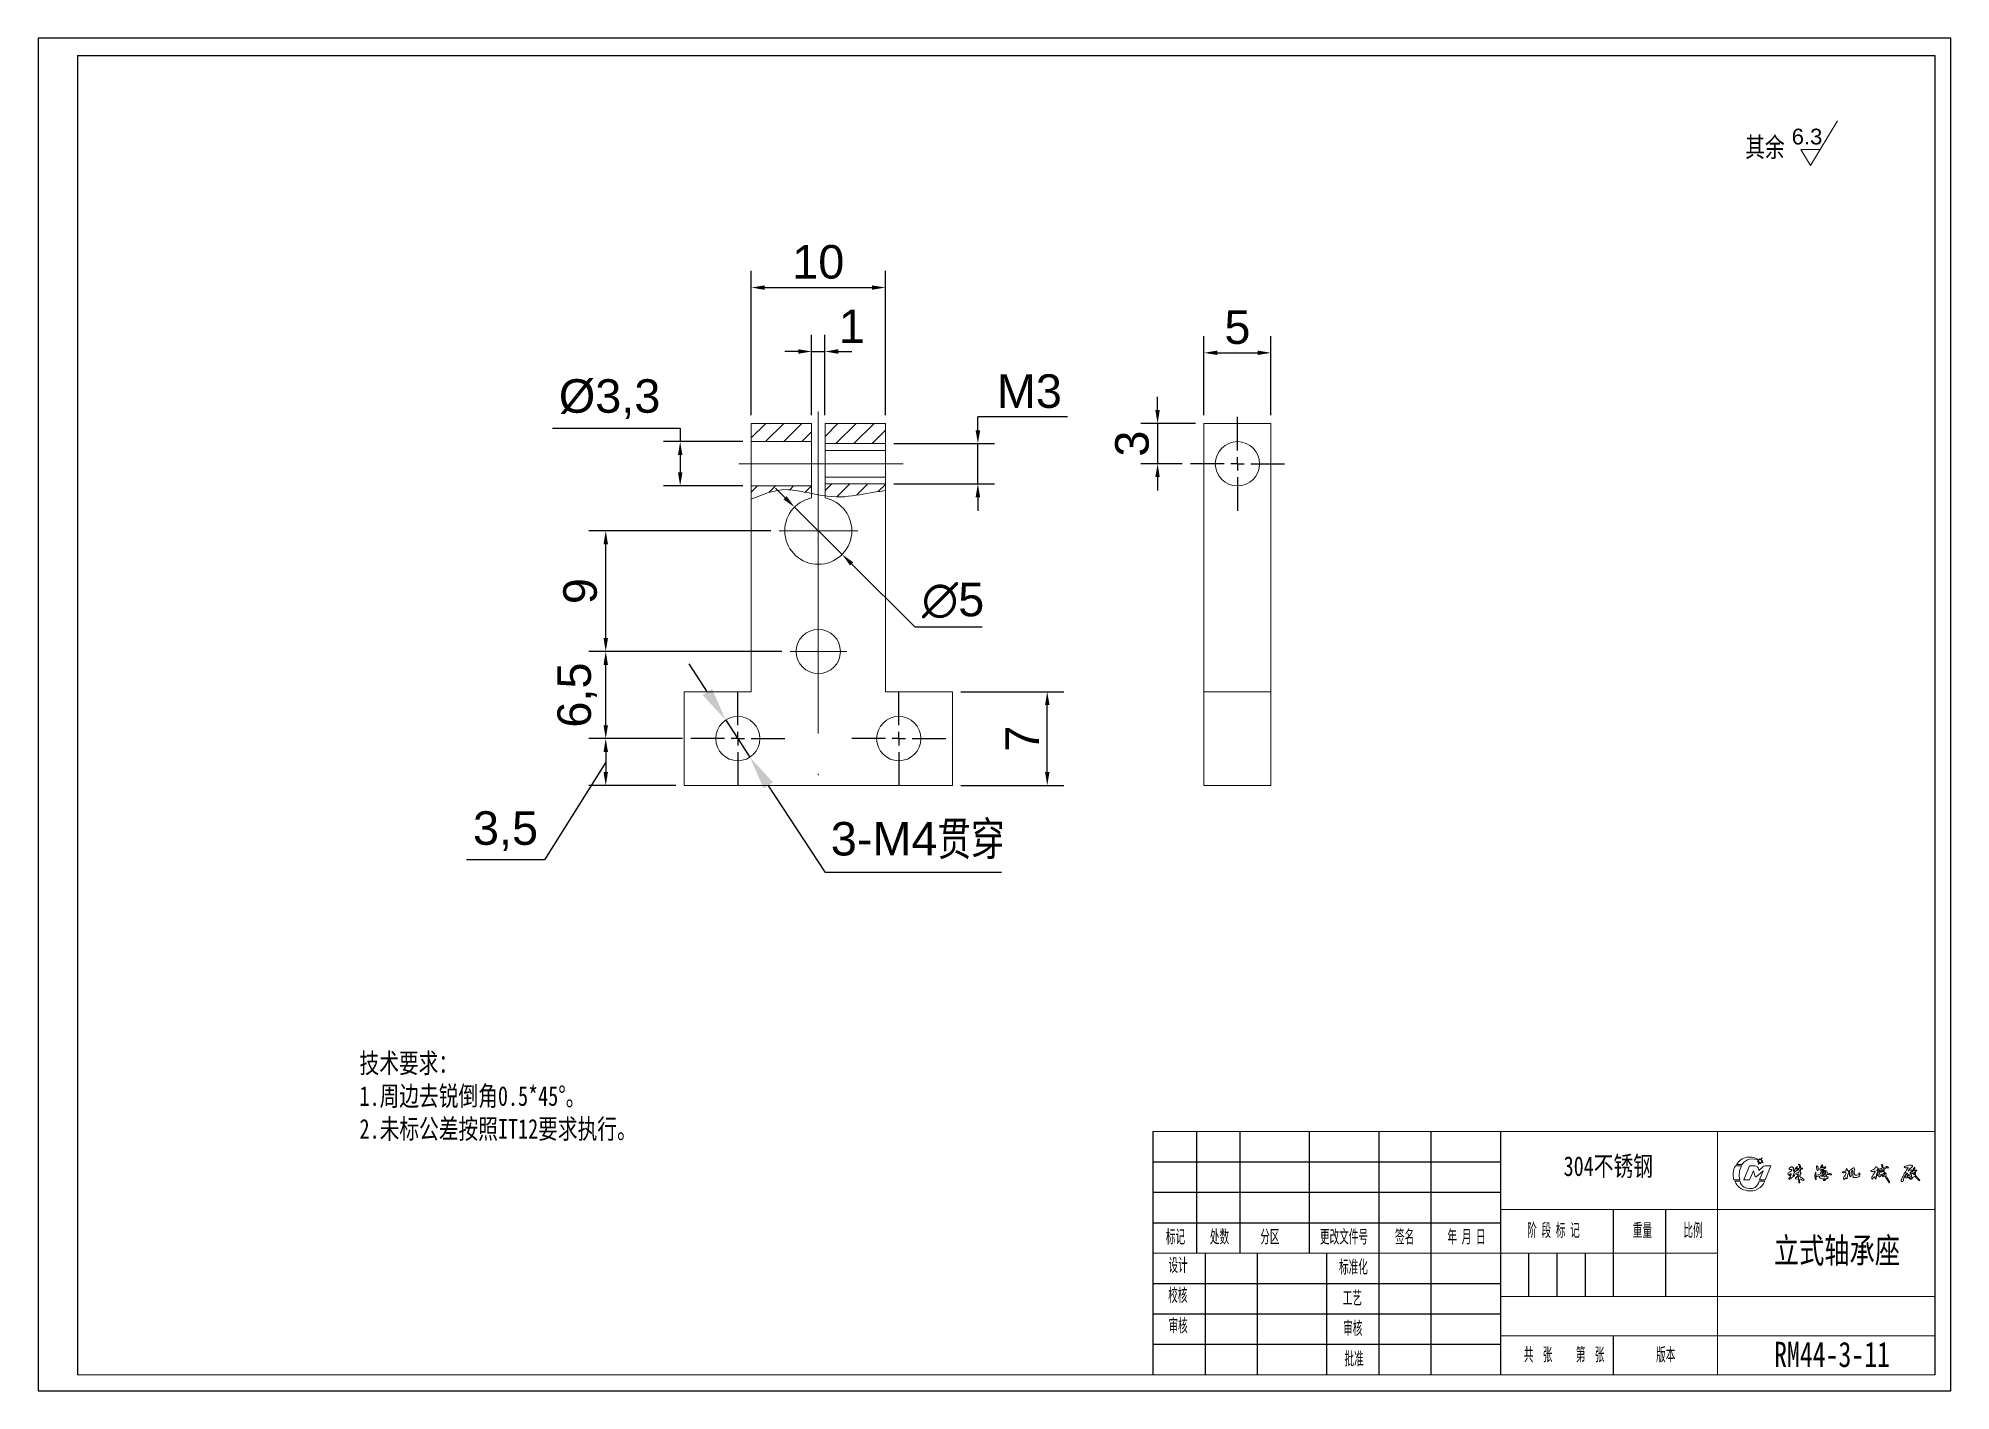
# Model space of a CAD drawing. Header units: millimetres. Extents: x 159963 to 160106, y -90407 to -90306.
import ezdxf

# ---------------------------------------------------------------- set-up
doc = ezdxf.new("R2010")
doc.units = ezdxf.units.MM
doc.linetypes.add('ACAD_ISO04W100', pattern=[30, 24, -3, 0, -3])
for name, color, linetype in [('10', 7, 'Continuous'), ('5', 7, 'Continuous'), ('9', 7, 'Continuous')]:
    doc.layers.add(name, color=color, linetype=linetype)
doc.layers.add('中心线', color=6, linetype='ACAD_ISO04W100', lineweight=0)
doc.layers.add('尺寸线', color=100, linetype='Continuous', lineweight=5)
doc.styles.add('SLDTEXTSTYLE1', font='TXT', dxfattribs={"width": 0.7, "bigfont": 'bigfont'})
doc.styles.get("Standard").update_dxf_attribs({"font": 'arial.ttf'})
doc.dimstyles.new('ISO-25', dxfattribs={"dimtxt": 2.5, "dimasz": 2.5, "dimexe": 1.25, "dimexo": 0.625, "dimtad": 1, "dimtih": 1, "dimtoh": 1, "dimtxsty": 'Standard', "dimcen": 2.5, "dimadec": 0, "dimazin": 0, "dimtfac": 1, "dimtmove": 0, "dimatfit": 3, "dimfxl": 1, "dimarcsym": 0})

msp = doc.modelspace()

# ---------------------------------------------------------------- texts
at = {"attachment_point": 1}
for s, width, gutter_width, insert, char_height in [('{\\fHYSWLongFangSong|b0|i0|c134|p2;其余}', 68.98912, 2.94, (160090.483, -90313.687), 1.47), ('{\\fHYSWLongFangSong|b0|i0|c134|p2;技术要求：\\P1.周边去锐倒角0.5*45%%D。\\P2.未标公差按照IT12要求执行。}', 493.97592, 2.94, (159987.162, -90381.994), 1.47), ('{\\fHYSWLongFangSong|b0|i0|c134|p2;立式轴承座}', 575.65939, 2.94, (160092.619, -90395.758), 1.8816), ('{\\fHYSWLongFangSong|b0|i0|c134|p2;RM44-3-11}', 100.74039, 0.514, (160092.637, -90403.509), 1.8816)]:
    msp.add_mtext_dynamic_manual_height_columns(s, width=width, gutter_width=gutter_width, heights=[0], dxfattribs=dict(at, insert=insert, char_height=char_height))
at = {"color": 7, "linetype": 'Continuous', "lineweight": 15, "insert": (160093.95, -90313.043), "char_height": 1.176, "attachment_point": 1}
msp.add_mtext_dynamic_manual_height_columns('6.3', width=2.1196, gutter_width=7.35, heights=[0], dxfattribs=at)
at = {"insert": (160076.943, -90389.676), "char_height": 1.8816, "width": 575.65939, "attachment_point": 1}
msp.add_mtext('{\\fHYSWLongFangSong|b0|i0|c134|p2;\\H0.78125x;304不锈钢    \\fSimSun|b0|i0|c134|p2;\\H1.28x; }', dxfattribs=at)
at = {"layer": '9', "color": 7, "char_height": 0.97601, "attachment_point": 2, "style": 'SLDTEXTSTYLE1'}
for s, insert in [('{\\fHYSWLongFangSong|b0|i0|c134|p2;标记}', (160048.004, -90395.177)), ('{\\fHYSWLongFangSong|b0|i0|c134|p2;处数}', (160051.285, -90395.177)), ('{\\fHYSWLongFangSong|b0|i0|c134|p2;分区}', (160055.042, -90395.177)), ('{\\fHYSWLongFangSong|b0|i0|c134|p2;更改文件号}', (160060.571, -90395.177)), ('{\\fHYSWLongFangSong|b0|i0|c134|p2;签名}', (160065.09, -90395.177)), ('{\\fHYSWLongFangSong|b0|i0|c134|p2;年 月 日}', (160069.703, -90395.177)), ('{\\fHYSWLongFangSong|b0|i0|c134|p2;阶 段 标 记}', (160076.188, -90394.69)), ('{\\fHYSWLongFangSong|b0|i0|c134|p2;重量}', (160082.826, -90394.69)), ('{\\fHYSWLongFangSong|b0|i0|c134|p2;比例}', (160086.596, -90394.69)), ('{\\fHYSWLongFangSong|b0|i0|c134|p2;设计}', (160048.195, -90397.295)), ('{\\fHYSWLongFangSong|b0|i0|c134|p2;标准化}', (160061.273, -90397.427)), ('{\\fHYSWLongFangSong|b0|i0|c134|p2;校核}', (160048.179, -90399.532)), ('{\\fHYSWLongFangSong|b0|i0|c134|p2;工艺}', (160061.189, -90399.735)), ('{\\fHYSWLongFangSong|b0|i0|c134|p2;审核}', (160048.196, -90401.808)), ('{\\fHYSWLongFangSong|b0|i0|c134|p2;审核}', (160061.222, -90401.996)), ('{\\fHYSWLongFangSong|b0|i0|c134|p2;批准}', (160061.317, -90404.274)), ('{\\fHYSWLongFangSong|b0|i0|c134|p2;共  张}', (160075.04, -90403.959)), ('{\\fHYSWLongFangSong|b0|i0|c134|p2;第  张}', (160078.921, -90403.959)), ('{\\fHYSWLongFangSong|b0|i0|c134|p2;版本}', (160084.559, -90403.959))]:
    msp.add_mtext(s, dxfattribs=dict(at, insert=insert))

# ---------------------------------------------------------------- blocks, each defined once
blk = doc.blocks.new('SW_CENTERMARKSYMBOL_0')
at = {"layer": '10', "color": 0}
for p, q in [((0, 1), (0, 3.5)), ((-1, 0), (-3.5, 0)), ((0, 0), (-0.5, 0)), ((0, 0), (0, 0.5)), ((0, 0), (0, -0.5)), ((0, 0), (0.5, 0)), ((1, 0), (3.5, 0)), ((0, -1), (0, -3.5))]:
    blk.add_line(p, q, dxfattribs=at)
blk = doc.blocks.new('SW_CENTERMARKSYMBOL_2')
at = {"layer": '10', "color": 0}
for p, q in [((0, 1), (0, 3.5)), ((-1, 0), (-3.5, 0)), ((0, 0), (-0.5, 0)), ((0, 0), (0, 0.5)), ((0, 0), (0, -0.5)), ((0, 0), (0.5, 0)), ((1, 0), (3.5, 0)), ((0, -1), (0, -3.5))]:
    blk.add_line(p, q, dxfattribs=at)
blk = doc.blocks.new('SW_CENTERMARKSYMBOL_3')
at = {"layer": '10', "color": 0}
for p, q in [((0, 1), (0, 3.5)), ((-1, 0), (-3.5, 0)), ((0, 0), (-0.5, 0)), ((0, 0), (0, 0.5)), ((0, 0), (0, -0.5)), ((0, 0), (0.5, 0)), ((1, 0), (3.5, 0)), ((0, -1), (0, -3.5))]:
    blk.add_line(p, q, dxfattribs=at)
blk = doc.blocks.new('*D293')
at = {"layer": 'Defpoints', "color": 0, "transparency": 16777216}
for p in [(160021.87, -90329.66), (160020.87, -90335.03), (160021.87, -90335.03)]:
    blk.add_point(p, dxfattribs=at)
at = {"layer": '尺寸线', "color": 0, "lineweight": -2, "transparency": 16777216}
for p, q in [((160020.87, -90334.41), (160020.87, -90328.41)), ((160021.87, -90334.41), (160021.87, -90328.41)), ((160019.87, -90329.66), (160018.87, -90329.66)), ((160020.87, -90329.66), (160021.87, -90329.66)), ((160022.87, -90329.66), (160023.87, -90329.66))]:
    blk.add_line(p, q, dxfattribs=at)
at = {"layer": '尺寸线', "color": 0, "transparency": 16777216}
for points in [[(160019.87, -90329.49), (160019.87, -90329.83), (160020.87, -90329.66)], [(160022.87, -90329.49), (160022.87, -90329.83), (160021.87, -90329.66)]]:
    blk.add_solid(points, dxfattribs=at)
at = {"layer": '尺寸线', "color": 0, "transparency": 16777216, "insert": (160023.87, -90327.78), "char_height": 2.5, "attachment_point": 5}
blk.add_mtext('1', dxfattribs=at)
blk = doc.blocks.new('*D294')
at = {"layer": 'Defpoints', "color": 0, "transparency": 16777216}
for p in [(160026.37, -90324.89), (160016.37, -90335.03), (160026.37, -90335.03)]:
    blk.add_point(p, dxfattribs=at)
at = {"layer": '尺寸线', "color": 0, "lineweight": -2, "transparency": 16777216}
for p, q in [((160016.37, -90334.41), (160016.37, -90323.64)), ((160026.37, -90334.41), (160026.37, -90323.64)), ((160017.37, -90324.89), (160025.37, -90324.89))]:
    blk.add_line(p, q, dxfattribs=at)
at = {"layer": '尺寸线', "color": 0, "transparency": 16777216}
for points in [[(160017.37, -90324.73), (160017.37, -90325.06), (160016.37, -90324.89)], [(160025.37, -90324.73), (160025.37, -90325.06), (160026.37, -90324.89)]]:
    blk.add_solid(points, dxfattribs=at)
at = {"layer": '尺寸线', "color": 0, "transparency": 16777216, "insert": (160021.37, -90322.99), "char_height": 2.5, "attachment_point": 5}
blk.add_mtext('10', dxfattribs=at)
blk = doc.blocks.new('*D297')
at = {"layer": 'Defpoints', "color": 0, "transparency": 16777216}
for p in [(160019.6, -90341.27), (160023.15, -90344.79)]:
    blk.add_point(p, dxfattribs=at)
at = {"layer": '尺寸线', "color": 0, "lineweight": -2, "transparency": 16777216}
for p, q in [((160018.89, -90340.56), (160018.18, -90339.86)), ((160019.6, -90341.27), (160023.15, -90344.79)), ((160028.6, -90350.22), (160023.85, -90345.5)), ((160033.6, -90350.22), (160028.6, -90350.22))]:
    blk.add_line(p, q, dxfattribs=at)
at = {"layer": '尺寸线', "color": 0, "transparency": 16777216}
for points in [[(160019.01, -90340.45), (160018.77, -90340.68), (160019.6, -90341.27)], [(160023.97, -90345.38), (160023.74, -90345.62), (160023.15, -90344.79)]]:
    blk.add_solid(points, dxfattribs=at)
at = {"layer": '尺寸线', "color": 0, "transparency": 16777216, "insert": (160031.42, -90348.24), "char_height": 2.5, "attachment_point": 5}
blk.add_mtext('∅5', dxfattribs=at)
blk = doc.blocks.new('*D298')
at = {"layer": 'Defpoints', "color": 0, "transparency": 16777216}
for p in [(160011.87, -90358.53), (160005.52, -90362.03), (160011.37, -90362.03)]:
    blk.add_point(p, dxfattribs=at)
at = {"layer": '尺寸线', "color": 0, "lineweight": -2, "transparency": 16777216}
for p, q in [((160011.25, -90358.53), (160004.27, -90358.53)), ((160005.52, -90359.53), (160005.52, -90361.03)), ((160005.52, -90360.28), (160000.96, -90367.56)), ((160010.75, -90362.03), (160004.27, -90362.03)), ((160000.96, -90367.56), (159995.14, -90367.56))]:
    blk.add_line(p, q, dxfattribs=at)
at = {"layer": '尺寸线', "color": 0, "transparency": 16777216}
for points in [[(160005.36, -90359.53), (160005.69, -90359.53), (160005.52, -90358.53)], [(160005.36, -90361.03), (160005.69, -90361.03), (160005.52, -90362.03)]]:
    blk.add_solid(points, dxfattribs=at)
at = {"layer": '尺寸线', "color": 0, "transparency": 16777216, "insert": (159998.05, -90365.43), "char_height": 2.5, "attachment_point": 5}
blk.add_mtext('3,5', dxfattribs=at)
blk = doc.blocks.new('*D299')
at = {"layer": 'Defpoints', "color": 0, "transparency": 16777216}
for p in [(160005.52, -90352.03), (160019.28, -90352.03), (160011.37, -90358.53)]:
    blk.add_point(p, dxfattribs=at)
at = {"layer": '尺寸线', "color": 0, "lineweight": -2, "transparency": 16777216}
for p, q in [((160018.66, -90352.03), (160004.27, -90352.03)), ((160005.52, -90357.53), (160005.52, -90353.03)), ((160010.75, -90358.53), (160004.27, -90358.53))]:
    blk.add_line(p, q, dxfattribs=at)
at = {"layer": '尺寸线', "color": 0, "transparency": 16777216}
for points in [[(160005.36, -90353.03), (160005.69, -90353.03), (160005.52, -90352.03)], [(160005.36, -90357.53), (160005.69, -90357.53), (160005.52, -90358.53)]]:
    blk.add_solid(points, dxfattribs=at)
at = {"layer": '尺寸线', "color": 0, "transparency": 16777216, "insert": (160003.4, -90355.28), "char_height": 2.5, "attachment_point": 5, "rotation": 90}
blk.add_mtext('6,5', dxfattribs=at)
blk = doc.blocks.new('*D300')
at = {"layer": 'Defpoints', "color": 0, "transparency": 16777216}
for p in [(160005.52, -90343.03), (160018.46, -90343.03), (160019.28, -90352.03)]:
    blk.add_point(p, dxfattribs=at)
at = {"layer": '尺寸线', "color": 0, "lineweight": -2, "transparency": 16777216}
for p, q in [((160017.83, -90343.03), (160004.27, -90343.03)), ((160005.52, -90351.03), (160005.52, -90344.03)), ((160018.66, -90352.03), (160004.27, -90352.03))]:
    blk.add_line(p, q, dxfattribs=at)
at = {"layer": '尺寸线', "color": 0, "transparency": 16777216}
for points in [[(160005.36, -90344.03), (160005.69, -90344.03), (160005.52, -90343.03)], [(160005.36, -90351.03), (160005.69, -90351.03), (160005.52, -90352.03)]]:
    blk.add_solid(points, dxfattribs=at)
at = {"layer": '尺寸线', "color": 0, "transparency": 16777216, "insert": (160003.62, -90347.53), "char_height": 2.5, "attachment_point": 5, "rotation": 90}
blk.add_mtext('9', dxfattribs=at)
blk = doc.blocks.new('*D302')
at = {"layer": 'Defpoints', "color": 0, "transparency": 16777216}
for p in [(160031.37, -90355.03), (160038.44, -90355.03), (160031.37, -90362.03)]:
    blk.add_point(p, dxfattribs=at)
at = {"layer": '尺寸线', "color": 0, "lineweight": -2, "transparency": 16777216}
for p, q in [((160032, -90355.03), (160039.69, -90355.03)), ((160038.44, -90361.03), (160038.44, -90356.03)), ((160032, -90362.03), (160039.69, -90362.03))]:
    blk.add_line(p, q, dxfattribs=at)
at = {"layer": '尺寸线', "color": 0, "transparency": 16777216}
for points in [[(160038.28, -90356.03), (160038.61, -90356.03), (160038.44, -90355.03)], [(160038.28, -90361.03), (160038.61, -90361.03), (160038.44, -90362.03)]]:
    blk.add_solid(points, dxfattribs=at)
at = {"layer": '尺寸线', "color": 0, "transparency": 16777216, "insert": (160036.57, -90358.53), "char_height": 2.5, "attachment_point": 5, "rotation": 90}
blk.add_mtext('7', dxfattribs=at)
blk = doc.blocks.new('*D303')
at = {"layer": 'Defpoints', "color": 0, "transparency": 16777216}
for p in [(160055.12, -90329.76), (160050.12, -90335.03), (160055.12, -90335.03)]:
    blk.add_point(p, dxfattribs=at)
at = {"layer": '尺寸线', "color": 0, "lineweight": -2, "transparency": 16777216}
for p, q in [((160050.12, -90334.41), (160050.12, -90328.51)), ((160055.12, -90334.41), (160055.12, -90328.51)), ((160051.12, -90329.76), (160054.12, -90329.76))]:
    blk.add_line(p, q, dxfattribs=at)
at = {"layer": '尺寸线', "color": 0, "transparency": 16777216}
for points in [[(160051.12, -90329.59), (160051.12, -90329.92), (160050.12, -90329.76)], [(160054.12, -90329.59), (160054.12, -90329.92), (160055.12, -90329.76)]]:
    blk.add_solid(points, dxfattribs=at)
at = {"layer": '尺寸线', "color": 0, "transparency": 16777216, "insert": (160052.62, -90327.86), "char_height": 2.5, "attachment_point": 5}
blk.add_mtext('5', dxfattribs=at)
blk = doc.blocks.new('*D304')
at = {"layer": 'Defpoints', "color": 0, "transparency": 16777216}
for p in [(160014.47, -90357.15), (160016.27, -90359.91)]:
    blk.add_point(p, dxfattribs=at)
at = {"layer": '尺寸线', "color": 0, "lineweight": -2, "transparency": 16777216}
for p, q in [((160013.1, -90355.06), (160011.73, -90352.96)), ((160014.47, -90357.15), (160016.27, -90359.91)), ((160021.9, -90368.52), (160017.64, -90362)), ((160035.03, -90368.52), (160021.9, -90368.52))]:
    blk.add_line(p, q, dxfattribs=at)
at = {"layer": '尺寸线', "color": 0, "transparency": 16777216}
for points in [[(160013.45, -90354.83), (160012.75, -90355.28), (160014.47, -90357.15)], [(160017.99, -90361.78), (160017.29, -90362.23), (160016.27, -90359.91)]]:
    blk.add_solid(points, dxfattribs=at)
at = {"layer": '尺寸线', "color": 0, "transparency": 16777216, "insert": (160028.78, -90366.13), "char_height": 2.5, "attachment_point": 5}
blk.add_mtext('3-M4{\\fHYSWLongFangSong|b0|i0|c134|p2;贯穿}', dxfattribs=at)
blk = doc.blocks.new('*D305')
at = {"layer": 'Defpoints', "color": 0, "transparency": 16777216}
for p in [(160050.12, -90335.03), (160046.67, -90338.03), (160049.12, -90338.03)]:
    blk.add_point(p, dxfattribs=at)
at = {"layer": '尺寸线', "color": 0, "lineweight": -2, "transparency": 16777216}
for p, q in [((160046.67, -90334.03), (160046.67, -90333.03)), ((160049.5, -90335.03), (160045.42, -90335.03)), ((160046.67, -90335.03), (160046.67, -90338.03)), ((160048.5, -90338.03), (160045.42, -90338.03)), ((160046.67, -90339.03), (160046.67, -90340.03))]:
    blk.add_line(p, q, dxfattribs=at)
at = {"layer": '尺寸线', "color": 0, "transparency": 16777216}
for points in [[(160046.5, -90334.03), (160046.83, -90334.03), (160046.67, -90335.03)], [(160046.5, -90339.03), (160046.83, -90339.03), (160046.67, -90338.03)]]:
    blk.add_solid(points, dxfattribs=at)
at = {"layer": '尺寸线', "color": 0, "transparency": 16777216, "insert": (160044.77, -90336.53), "char_height": 2.5, "attachment_point": 5, "rotation": 90}
blk.add_mtext('3', dxfattribs=at)
blk = doc.blocks.new('*D306')
at = {"layer": 'Defpoints', "color": 0, "transparency": 16777216}
for p in [(160016.37, -90336.38), (160011.07, -90339.68), (160016.37, -90339.68)]:
    blk.add_point(p, dxfattribs=at)
at = {"layer": '尺寸线', "color": 0, "lineweight": -2, "transparency": 16777216}
for p, q in [((160001.55, -90335.38), (160011.07, -90335.38)), ((160015.75, -90336.38), (160009.82, -90336.38)), ((160011.07, -90335.38), (160011.07, -90336.38)), ((160011.07, -90337.38), (160011.07, -90338.68)), ((160015.75, -90339.68), (160009.82, -90339.68))]:
    blk.add_line(p, q, dxfattribs=at)
at = {"layer": '尺寸线', "color": 0, "transparency": 16777216}
for points in [[(160010.91, -90337.38), (160011.24, -90337.38), (160011.07, -90336.38)], [(160010.91, -90338.68), (160011.24, -90338.68), (160011.07, -90339.68)]]:
    blk.add_solid(points, dxfattribs=at)
at = {"layer": '尺寸线', "color": 0, "transparency": 16777216, "insert": (160005.81, -90333.21), "char_height": 2.5, "attachment_point": 5}
blk.add_mtext('%%C3,3', dxfattribs=at)
blk = doc.blocks.new('*D307')
at = {"layer": 'Defpoints', "color": 0, "transparency": 16777216}
for p in [(160026.37, -90336.53), (160033.27, -90336.53), (160026.37, -90339.53)]:
    blk.add_point(p, dxfattribs=at)
at = {"layer": '尺寸线', "color": 0, "lineweight": -2, "transparency": 16777216}
for p, q in [((160033.27, -90335.53), (160033.27, -90334.53)), ((160039.95, -90334.53), (160033.27, -90334.53)), ((160027, -90336.53), (160034.52, -90336.53)), ((160033.27, -90339.53), (160033.27, -90336.53)), ((160027, -90339.53), (160034.52, -90339.53)), ((160033.27, -90340.53), (160033.27, -90341.53))]:
    blk.add_line(p, q, dxfattribs=at)
at = {"layer": '尺寸线', "color": 0, "transparency": 16777216}
for points in [[(160033.1, -90335.53), (160033.44, -90335.53), (160033.27, -90336.53)], [(160033.1, -90340.53), (160033.44, -90340.53), (160033.27, -90339.53)]]:
    blk.add_solid(points, dxfattribs=at)
at = {"layer": '尺寸线', "color": 0, "transparency": 16777216, "insert": (160037.11, -90332.63), "char_height": 2.5, "attachment_point": 5}
blk.add_mtext('M3', dxfattribs=at)

# ---------------------------------------------------------------- dimensions: what is measured, and where the dimension line sits
at = {"layer": '尺寸线'}
for base, p1, p2, picture, middle in [((160026.372, -90324.893), (160016.372, -90335.031), (160026.372, -90335.031), '*D294', (160021.372, -90322.991)), ((160055.124, -90329.758), (160050.124, -90335.031), (160055.124, -90335.031), '*D303', (160052.624, -90327.861))]:
    dim = msp.add_linear_dim(base=base, p1=p1, p2=p2, dimstyle='ISO-25', override={"dimasz": 1, "dimtih": 0, "dimtmove": 1}, dxfattribs=at)
    dim.commit()
    dim.dimension.update_dxf_attribs({"geometry": picture, "text_midpoint": middle})
dim = msp.add_linear_dim(base=(160021.872, -90329.659), p1=(160020.872, -90335.031), p2=(160021.872, -90335.031), dimstyle='ISO-25', override={"dimasz": 1, "dimtih": 0, "dimtmove": 1}, dxfattribs=at)
dim.commit()
dim.dimension.update_dxf_attribs({"geometry": '*D293', "text_midpoint": (160023.872, -90329.659), "dimtype": 160})
for base, p1, p2, text, picture, middle in [((160033.271, -90336.531), (160026.372, -90339.531), (160026.372, -90336.531), 'M<>', '*D307', (160036.058, -90336.128)), ((160011.073, -90339.681), (160016.372, -90336.381), (160016.372, -90339.681), '%%C<>', '*D306', (160008.92, -90335.862))]:
    dim = msp.add_linear_dim(base=base, p1=p1, p2=p2, angle=90, text=text, dimstyle='ISO-25', override={"dimasz": 1, "dimtih": 0, "dimtmove": 1}, dxfattribs=at)
    dim.commit()
    dim.dimension.update_dxf_attribs({"geometry": picture, "text_midpoint": middle, "dimtype": 160})
for base, p1, p2, picture, middle in [((160046.668, -90338.031), (160050.124, -90335.031), (160049.124, -90338.031), '*D305', (160044.766, -90336.531)), ((160005.524, -90343.031), (160019.284, -90352.031), (160018.458, -90343.031), '*D300', (160003.623, -90347.531)), ((160005.524, -90352.031), (160011.372, -90358.531), (160019.284, -90352.031), '*D299', (160003.397, -90355.281)), ((160038.444, -90355.031), (160031.372, -90362.031), (160031.372, -90355.031), '*D302', (160036.569, -90358.531))]:
    dim = msp.add_linear_dim(base=base, p1=p1, p2=p2, angle=90, dimstyle='ISO-25', override={"dimasz": 1, "dimtih": 0, "dimtmove": 1}, dxfattribs=at)
    dim.commit()
    dim.dimension.update_dxf_attribs({"geometry": picture, "text_midpoint": middle})
dim = msp.add_diameter_dim_2p(p1=(160019.599, -90341.268), p2=(160023.145, -90344.793), dimstyle='ISO-25', override={"dimasz": 1, "dimtih": 0, "dimtmove": 1}, dxfattribs=at)
dim.commit()
dim.dimension.update_dxf_attribs({"geometry": '*D297', "text_midpoint": (160028.602, -90350.216), "dimtype": 163})
dim = msp.add_diameter_dim_2p(p1=(160014.469, -90357.149), p2=(160016.275, -90359.912), text='3-M4{\\fHYSWLongFangSong|b0|i0|c134|p2;贯穿}', dimstyle='ISO-25', override={"dimtih": 0, "dimtmove": 1}, dxfattribs=at)
dim.commit()
dim.dimension.update_dxf_attribs({"geometry": '*D304', "text_midpoint": (160021.902, -90368.523), "dimtype": 163})
dim = msp.add_linear_dim(base=(160005.524, -90362.031), p1=(160011.872, -90358.531), p2=(160011.372, -90362.031), angle=90, dimstyle='ISO-25', override={"dimasz": 1, "dimtih": 0, "dimtmove": 1}, dxfattribs=at)
dim.commit()
dim.dimension.update_dxf_attribs({"geometry": '*D298', "text_midpoint": (160000.332, -90367.555), "dimtype": 160})

# ---------------------------------------------------------------- hatches: boundary and pattern name
at = {"layer": '尺寸线'}
h = msp.add_hatch(dxfattribs=at)
h.set_pattern_fill('ANSI31', color=4, scale=0.3)
h.paths.add_polyline_path([(160026.372, -90335.031), (160021.872, -90335.031), (160021.872, -90336.531), (160026.372, -90336.531)])
h.paths.add_polyline_path([(160020.872, -90335.031), (160016.372, -90335.031), (160016.372, -90336.381), (160020.872, -90336.381)])
edge = h.paths.add_edge_path()
edge.add_line((160020.872, -90339.681), (160016.372, -90339.681))
edge.add_line((160016.372, -90339.681), (160016.372, -90340.679))
edge.add_spline(control_points=[(160016.372, -90340.679), (160017.232, -90340.32), (160018.52, -90339.782), (160020.052, -90340.087), (160020.684, -90340.218), (160020.872, -90340.255)], knot_values=[0, 0, 0, 0, 2.7031138, 4.0453043, 4.6129549, 4.6129549, 4.6129549, 4.6129549], degree=3, periodic=0)
edge.add_line((160020.872, -90340.255), (160020.872, -90339.681))
edge = h.paths.add_edge_path()
edge.add_line((160026.372, -90339.531), (160021.872, -90339.531))
edge.add_line((160021.872, -90339.531), (160021.872, -90340.427))
edge.add_spline(control_points=[(160021.872, -90340.427), (160022.274, -90340.481), (160023.406, -90340.568), (160024.905, -90340.233), (160026.004, -90340.083), (160026.372, -90340.037)], knot_values=[5.6211014, 5.6211014, 5.6211014, 5.6211014, 6.836596, 9.050649, 10.1638026, 10.1638026, 10.1638026, 10.1638026], degree=3, periodic=0)
edge.add_line((160026.372, -90340.037), (160026.372, -90339.531))

# ---------------------------------------------------------------- linework, layer by layer
at = {"color": 7, "linetype": 'Continuous', "lineweight": 15}
for p, q in [((160095.355, -90315.795), (160097.355, -90312.461)), ((160094.64, -90314.604), (160095.355, -90315.795)), ((160094.64, -90314.604), (160096.07, -90314.604)), ((160016.372, -90355.031), (160016.372, -90335.031)), ((160016.372, -90335.031), (160020.872, -90335.031)), ((160020.872, -90335.031), (160020.872, -90340.581)), ((160021.872, -90340.581), (160021.872, -90335.031)), ((160021.872, -90335.031), (160026.372, -90335.031)), ((160026.372, -90335.031), (160026.372, -90355.031)), ((160050.124, -90335.031), (160055.124, -90335.031)), ((160050.124, -90355.031), (160050.124, -90335.031)), ((160055.124, -90355.031), (160055.124, -90335.031)), ((160020.872, -90336.381), (160016.372, -90336.381)), ((160026.372, -90336.531), (160021.872, -90336.531)), ((160026.372, -90337.031), (160021.872, -90337.031)), ((160026.372, -90339.031), (160021.872, -90339.031)), ((160026.372, -90339.531), (160021.872, -90339.531)), ((160020.872, -90339.681), (160016.372, -90339.681)), ((160011.372, -90362.031), (160011.372, -90355.031)), ((160011.372, -90355.031), (160016.372, -90355.031)), ((160026.372, -90355.031), (160031.372, -90355.031)), ((160031.372, -90355.031), (160031.372, -90362.031)), ((160050.124, -90362.031), (160050.124, -90355.031)), ((160050.124, -90355.031), (160055.124, -90355.031)), ((160055.124, -90362.031), (160055.124, -90355.031)), ((160031.372, -90362.031), (160011.372, -90362.031)), ((160055.124, -90362.031), (160050.124, -90362.031))]:
    msp.add_line(p, q, dxfattribs=at)
for centre in [(160052.624, -90338.031), (160021.372, -90352.031), (160015.372, -90358.531), (160027.372, -90358.531)]:
    msp.add_circle(centre, 1.65, dxfattribs=at)
msp.add_arc((160021.372, -90343.031), 2.5, 101.53696, 78.46304, dxfattribs=at)
at = {"layer": '10', "color": 7, "lineweight": 15}
for p, q in [((160088.417, -90387.829), (160088.417, -90396.896)), ((160072.226, -90393.657), (160104.608, -90393.657)), ((160046.321, -90396.896), (160088.417, -90396.896)), ((160088.417, -90396.896), (160088.417, -90405.962)), ((160072.226, -90400.134), (160104.608, -90400.134)), ((160072.226, -90403.054), (160104.608, -90403.054))]:
    msp.add_line(p, q, dxfattribs=at)
at = {"layer": '5', "color": 7, "lineweight": 15}
for p, q in [((160046.321, -90387.829), (160104.608, -90387.829)), ((160046.321, -90387.829), (160104.608, -90387.829)), ((160089.76, -90390.394), (160090.202, -90390.394)), ((160090.255, -90390.291), (160089.827, -90390.291)), ((160090.379, -90391.429), (160090.803, -90390.399)), ((160090.803, -90390.399), (160091.236, -90390.399)), ((160091.093, -90390.749), (160090.805, -90391.429)), ((160091.216, -90391.214), (160091.093, -90390.749)), ((160091.819, -90390.763), (160091.306, -90391.214)), ((160091.405, -90390.09), (160091.502, -90390.026)), ((160091.526, -90390.098), (160091.408, -90390.098)), ((160091.44, -90390.537), (160091.497, -90390.739)), ((160091.46, -90390.264), (160091.526, -90390.098)), ((160091.586, -90390.129), (160091.467, -90390.268)), ((160091.497, -90390.739), (160091.786, -90390.468)), ((160091.535, -90389.958), (160091.547, -90389.867)), ((160091.55, -90391.432), (160091.819, -90390.763)), ((160091.567, -90389.863), (160091.618, -90389.95)), ((160091.64, -90390.223), (160091.586, -90390.129)), ((160091.618, -90389.95), (160091.748, -90389.788)), ((160091.661, -90390.121), (160091.66, -90390.217)), ((160091.8, -90390.17), (160091.661, -90390.121)), ((160091.756, -90389.793), (160091.676, -90389.978)), ((160091.676, -90389.978), (160091.779, -90389.981)), ((160091.781, -90389.988), (160091.704, -90390.046)), ((160091.704, -90390.046), (160091.811, -90390.153)), ((160091.976, -90390.399), (160092.405, -90390.399)), ((160092.405, -90390.399), (160091.977, -90391.432)), ((160093.893, -90390.814), (160093.919, -90390.798)), ((160093.933, -90390.672), (160093.907, -90390.658)), ((160094.086, -90390.793), (160094.115, -90390.797)), ((160094.305, -90390.614), (160094.317, -90390.638)), ((160094.512, -90390.671), (160094.485, -90390.66)), ((160094.639, -90390.636), (160094.612, -90390.648)), ((160095.733, -90390.873), (160095.755, -90390.86)), ((160095.799, -90390.404), (160095.825, -90390.39)), ((160095.825, -90390.39), (160095.852, -90390.403)), ((160096.182, -90390.474), (160096.178, -90390.505)), ((160096.231, -90390.433), (160096.182, -90390.474)), ((160096.198, -90390.946), (160096.208, -90390.959)), ((160096.206, -90390.318), (160096.236, -90390.323)), ((160096.263, -90390.744), (160096.216, -90390.926)), ((160096.249, -90390.653), (160096.241, -90390.629)), ((160096.264, -90390.864), (160096.281, -90390.784)), ((160096.317, -90390.849), (160096.281, -90390.874)), ((160096.297, -90390.886), (160096.315, -90390.872)), ((160096.327, -90390.87), (160096.339, -90390.881)), ((160096.445, -90390.952), (160096.435, -90391.017)), ((160096.455, -90391.056), (160096.473, -90390.91)), ((160097.735, -90390.893), (160097.719, -90390.876)), ((160097.887, -90390.893), (160097.848, -90390.912)), ((160097.983, -90390.889), (160097.957, -90390.873)), ((160097.988, -90390.926), (160097.983, -90390.889)), ((160098.015, -90390.625), (160098.023, -90390.593)), ((160098.023, -90390.593), (160098.055, -90390.593)), ((160098.167, -90390.768), (160098.194, -90390.796)), ((160098.261, -90390.725), (160098.254, -90390.758)), ((160098.403, -90390.803), (160098.42, -90390.774)), ((160098.468, -90390.726), (160098.49, -90390.741)), ((160100.164, -90390.572), (160100.167, -90390.503)), ((160100.312, -90390.782), (160100.338, -90390.793)), ((160100.358, -90390.894), (160100.335, -90390.901)), ((160100.391, -90390.597), (160100.391, -90390.625)), ((160100.488, -90390.764), (160100.407, -90390.849)), ((160100.48, -90390.869), (160100.525, -90390.82)), ((160100.651, -90390.686), (160100.571, -90390.71)), ((160100.643, -90390.75), (160100.685, -90390.743)), ((160100.648, -90390.858), (160100.648, -90390.832)), ((160100.651, -90390.307), (160100.66, -90390.28)), ((160100.665, -90390.337), (160100.651, -90390.307)), ((160100.807, -90390.66), (160100.651, -90390.686)), ((160100.679, -90390.436), (160100.665, -90390.337)), ((160100.692, -90390.745), (160100.719, -90390.77)), ((160100.755, -90390.84), (160100.788, -90390.831)), ((160100.767, -90390.534), (160100.79, -90390.555)), ((160100.885, -90390.93), (160100.889, -90390.964)), ((160100.939, -90390.9), (160100.969, -90390.908)), ((160100.974, -90390.431), (160100.96, -90390.462)), ((160100.96, -90390.462), (160100.985, -90390.49)), ((160101.162, -90390.512), (160101.15, -90390.479)), ((160102.59, -90390.968), (160102.581, -90390.944)), ((160102.645, -90390.759), (160102.676, -90390.764)), ((160102.792, -90390.871), (160102.778, -90390.906)), ((160103.013, -90390.869), (160102.981, -90390.868)), ((160103.057, -90390.701), (160103.045, -90390.735)), ((160103.045, -90390.735), (160103.057, -90390.758)), ((160103.118, -90390.497), (160103.138, -90390.523)), ((160103.246, -90390.71), (160103.27, -90390.735)), ((160090.082, -90391.429), (160089.644, -90391.431)), ((160089.705, -90391.544), (160090.099, -90391.544)), ((160090.805, -90391.429), (160090.379, -90391.429)), ((160091.306, -90391.214), (160091.216, -90391.214)), ((160091.518, -90391.544), (160091.951, -90391.544)), ((160091.977, -90391.432), (160091.55, -90391.432)), ((160093.719, -90391.369), (160093.728, -90391.342)), ((160093.818, -90390.999), (160093.805, -90391.015)), ((160093.861, -90391.07), (160093.842, -90391.131)), ((160093.857, -90391.171), (160093.907, -90391.024)), ((160094.093, -90391.084), (160094.112, -90391.06)), ((160094.112, -90391.06), (160094.143, -90391.063)), ((160094.251, -90391.369), (160094.231, -90391.347)), ((160094.264, -90390.998), (160094.261, -90390.969)), ((160094.291, -90391.008), (160094.264, -90390.998)), ((160094.45, -90391.025), (160094.433, -90391.007)), ((160094.439, -90391.224), (160094.447, -90391.355)), ((160094.458, -90391.191), (160094.457, -90391.169)), ((160094.468, -90391.417), (160094.458, -90391.191)), ((160094.49, -90391.653), (160094.474, -90391.629)), ((160094.548, -90391.618), (160094.547, -90391.646)), ((160094.872, -90391.442), (160094.86, -90391.465)), ((160095.76, -90391.415), (160095.735, -90391.412)), ((160095.759, -90391.211), (160095.756, -90391.24)), ((160095.784, -90391.194), (160095.759, -90391.211)), ((160095.778, -90391.393), (160095.76, -90391.415)), ((160096.01, -90391.175), (160095.991, -90391.155)), ((160096.01, -90391.206), (160096.01, -90391.175)), ((160096.234, -90391.172), (160096.25, -90391.148)), ((160096.26, -90391.085), (160096.281, -90391.071)), ((160096.33, -90391.454), (160096.331, -90391.426)), ((160096.545, -90391.338), (160096.52, -90391.346)), ((160096.647, -90391.295), (160096.636, -90391.324)), ((160096.653, -90391.215), (160096.666, -90391.237)), ((160096.92, -90391.022), (160096.916, -90391.053)), ((160097.887, -90391.389), (160097.862, -90391.396)), ((160098.004, -90391.284), (160097.976, -90391.283)), ((160098.011, -90391.322), (160098.004, -90391.284)), ((160098.076, -90391.339), (160098.046, -90391.355)), ((160098.308, -90391.182), (160098.34, -90391.185)), ((160099.998, -90391.348), (160099.974, -90391.372)), ((160100.166, -90391.217), (160100.161, -90391.185)), ((160100.226, -90391.358), (160100.208, -90391.381)), ((160100.462, -90391.135), (160100.435, -90391.12)), ((160100.495, -90391.212), (160100.464, -90391.206)), ((160100.651, -90391.037), (160100.645, -90391.007)), ((160100.688, -90391.123), (160100.663, -90391.139)), ((160100.739, -90391.068), (160100.688, -90391.123)), ((160100.724, -90391.136), (160100.775, -90391.126)), ((160100.758, -90390.976), (160100.753, -90390.983)), ((160100.889, -90390.964), (160100.917, -90390.988)), ((160100.976, -90391.064), (160100.959, -90391.09)), ((160101.246, -90391.644), (160101.216, -90391.652)), ((160102.585, -90391.187), (160102.59, -90391.155)), ((160102.626, -90391.237), (160102.585, -90391.187)), ((160102.753, -90391.237), (160102.728, -90391.259)), ((159966.141, -90405.962), (160104.61, -90405.962))]:
    msp.add_line(p, q, dxfattribs=at)
for centre, radius, start, end in [((160090.789, -90391.035), 1.212, 148.10678, 199.0712), ((160090.836, -90390.919), 1.188, 53.99854, 148.11308), ((160091.512, -90391.072), 1.474, 152.64769, 194.03749), ((160091.008, -90390.767), 0.891, 56.30183, 147.72417), ((160091.251, -90390.597), 0.199, 17.84837, 94.25997), ((160091.408, -90390.094), 0.00422, 123.59808, 270), ((160091.463, -90390.265), 0.00422, 158.25924, 319.48501), ((160091.558, -90389.869), 0.0105, 30.5695, 172.24527), ((160091.649, -90390.217), 0.0105, 210.0475, 359.33925), ((160091.752, -90389.791), 0.00422, 336.84757, 141.15035), ((160091.779, -90389.985), 0.00422, 306.89987, 88.42974), ((160092, -90390.765), 0.366, 93.88116, 125.93911), ((160091.804, -90390.16), 0.0105, 250.62338, 44.9943), ((160093.752, -90390.976), 0.0918, 111.73471, 250.43201), ((160093.506, -90390.41), 0.525, 293.74076, 304.37866), ((160093.822, -90390.641), 0.089, 115.88205, 173.9154), ((160093.81, -90390.521), 0.135, 235.55963, 273.09561), ((160093.824, -90390.563), 0.0407, 90.16643, 177.15274), ((160093.906, -90391.006), 0.192, 94.00789, 122.49705), ((160093.867, -90390.475), 0.187, 254.45682, 282.35154), ((160093.907, -90390.577), 0.0994, 95.00357, 146.77594), ((160093.951, -90390.522), 0.0683, 40.56591, 139.98771), ((160093.756, -90390.74), 0.173, 340.21454, 1.49825), ((160093.79, -90390.694), 0.145, 343.75878, 9.03261), ((160093.815, -90390.854), 0.421, 55.36323, 63.54781), ((160094.357, -90390.377), 0.329, 203.40216, 213.911), ((160094.32, -90390.688), 0.256, 170.36434, 204.19773), ((160093.963, -90390.582), 0.122, 328.87571, 9.96208), ((160094.16, -90390.963), 0.0542, 96.06335, 192.77441), ((160093.964, -90390.714), 0.172, 331.4243, 351.08691), ((160094.212, -90390.771), 0.083, 117.42123, 158.79048), ((160094.228, -90390.909), 0.0984, 90.76751, 143.3679), ((160094.092, -90390.884), 0.0666, 338.26911, 30.74864), ((160094.252, -90390.711), 0.0794, 126.9119, 170.0414), ((160093.823, -90390.466), 0.422, 334.47962, 342.72974), ((160094.519, -90390.746), 0.331, 131.13318, 152.18921), ((160094.128, -90390.591), 0.24, 294.24208, 316.26159), ((160094.368, -90391.091), 0.162, 99.81165, 131.03223), ((160094.352, -90390.505), 0.0518, 71.26752, 170.74483), ((160094.612, -90391.064), 0.436, 127.31067, 135.32762), ((160094.479, -90390.661), 0.181, 145.51709, 164.82413), ((160094.414, -90390.825), 0.211, 93.20974, 117.52757), ((160094.06, -90390.342), 0.347, 321.3255, 331.19696), ((160094.381, -90390.971), 0.0568, 72.56929, 135.4047), ((160094.293, -90390.571), 0.156, 290.38055, 312.91964), ((160094.332, -90390.479), 0.0438, 316.66988, 32.3132), ((160094.402, -90390.82), 0.097, 267.43343, 338.97668), ((160094.41, -90390.565), 0.121, 264.95169, 308.03305), ((160094.471, -90390.707), 0.115, 81.92744, 126.67163), ((160094.467, -90390.308), 0.0394, 66.69586, 147.69693), ((160094.426, -90390.347), 0.0612, 25.63936, 82.80869), ((160094.189, -90390.498), 0.342, 356.13915, 31.29985), ((160094.478, -90390.387), 0.115, 12.6009, 87.89792), ((160094.467, -90390.533), 0.0636, 288.53917, 10.41098), ((160096.366, -90391.107), 1.89, 169.54971, 172.32807), ((160094.23, -90390.704), 0.284, 347.61238, 6.50537), ((160094.715, -90390.846), 0.133, 159.46151, 185.23184), ((160094.797, -90390.674), 0.282, 220.65354, 233.05021), ((160095.068, -90390.822), 0.478, 166.56195, 177.22767), ((160094.396, -90390.46), 0.218, 346.7386, 26.84101), ((160094.769, -90390.702), 0.167, 161.24927, 183.02782), ((160094.68, -90390.523), 0.0733, 169.41921, 216.93768), ((160094.667, -90390.38), 0.193, 256.37479, 283.87397), ((160093.959, -90391.14), 0.71, 15.08818, 19.81229), ((160094.655, -90390.463), 0.174, 264.49128, 284.4301), ((160093.976, -90389.582), 1.274, 304.54577, 308.42677), ((160094.726, -90390.634), 0.0687, 52.06811, 100.59966), ((160095.334, -90390.821), 0.403, 339.33731, 352.68595), ((160095.56, -90390.914), 0.202, 332.22312, 15.46446), ((160095.934, -90390.456), 0.144, 159.05098, 196.84599), ((160096.233, -90390.484), 0.438, 181.72603, 206.7303), ((160096.673, -90390.388), 0.881, 199.4082, 203.32193), ((160095.908, -90390.404), 0.0562, 179.85433, 247.00262), ((160095.788, -90390.599), 0.158, 298.71089, 345.13535), ((160095.652, -90390.596), 0.273, 4.16649, 30.95386), ((160096.328, -90390.503), 0.41, 190.29648, 199.45662), ((160096.376, -90390.696), 0.334, 144.34957, 170.68907), ((160095.546, -90390.82), 0.532, 13.13159, 19.52313), ((160096.099, -90390.665), 0.0496, 224.4428, 331.22424), ((160095.977, -90390.893), 0.137, 322.56195, 347.73017), ((160094.22, -90389.447), 2.16, 330.76649, 333.99261), ((160096.363, -90391.027), 0.272, 144.60088, 157.4718), ((160095.971, -90390.772), 0.195, 330.18511, 347.99972), ((160096.199, -90390.706), 0.0593, 102.74047, 162.33987), ((160094.595, -90389.433), 1.838, 328.44852, 331.21479), ((160096.82, -90391.15), 0.739, 143.38742, 152.8231), ((160096.224, -90390.428), 0.0895, 239.46341, 298.59173), ((160096.23, -90390.687), 0.0584, 78.85274, 139.1547), ((160096.337, -90391.055), 0.177, 133.38991, 142.03165), ((160095.87, -90390.538), 0.396, 334.36531, 343.16404), ((160096.174, -90390.363), 0.0905, 309.16772, 348.94294), ((160095.645, -90390.627), 0.665, 21.79876, 27.21515), ((160096.266, -90390.935), 0.0274, 257.35369, 8.59842), ((160096.456, -90390.844), 0.218, 135.77568, 152.49696), ((160096.275, -90390.865), 0.0112, 174.36274, 305.45423), ((160096.27, -90390.416), 0.0908, 267.65225, 307.84646), ((160096.321, -90390.81), 0.0485, 132.13492, 147.01586), ((160096.335, -90390.82), 0.0653, 87.96358, 135.13708), ((160096.304, -90390.895), 0.0112, 128.13944, 185.70466), ((160096.534, -90390.905), 0.242, 177.83307, 186.1836), ((160097.025, -90391.081), 0.822, 145.28134, 151.83317), ((160096.321, -90390.88), 0.0112, 62.84712, 128.13944), ((160096.276, -90390.779), 0.0807, 300.7695, 314.15184), ((160096.411, -90390.802), 0.326, 94.04097, 105.21873), ((160096.497, -90391.128), 0.334, 110.46738, 119.5821), ((160096.154, -90390.367), 0.429, 295.31345, 303.35768), ((160096.595, -90390.684), 0.323, 217.59684, 226.2384), ((160096.322, -90390.542), 0.0757, 291.27437, 335.76256), ((160096.413, -90390.896), 0.0464, 206.74106, 293.2294), ((160096.42, -90390.855), 0.0566, 358.35224, 134.77651), ((160096.548, -90391.059), 0.604, 99.23738, 105.30645), ((160096.439, -90390.81), 0.0979, 48.73299, 120.01574), ((160096.412, -90390.434), 0.141, 261.14893, 286.60528), ((160096.434, -90390.95), 0.0112, 351.74296, 101.99256), ((160096.446, -90390.524), 0.0605, 29.98959, 85.48529), ((160096.316, -90390.434), 0.192, 315.36404, 341.91805), ((160096.318, -90390.873), 0.159, 346.49377, 5.8595), ((160096.441, -90390.867), 0.145, 28.24187, 64.4197), ((160096.537, -90390.836), 0.0488, 338.24435, 50.47087), ((160096.654, -90390.88), 0.0757, 160.09577, 229.41631), ((160096.675, -90390.491), 0.452, 261.08588, 268.85479), ((160096.461, -90392.648), 1.717, 78.08665, 83.14928), ((160097.763, -90390.883), 0.0443, 88.61056, 171.00204), ((160097.903, -90390.264), 0.651, 255.08217, 265.17792), ((160097.492, -90389.639), 1.23, 282.75949, 289.69337), ((160097.666, -90389.999), 0.921, 283.87896, 288.39849), ((160097.504, -90390.859), 0.488, 323.66249, 352.08888), ((160097.894, -90390.669), 0.129, 275.53426, 19.80089), ((160097.904, -90390.735), 0.208, 8.57633, 43.3212), ((160098.194, -90390.685), 0.0873, 192.53939, 251.94565), ((160098.298, -90390.909), 0.133, 157.77031, 200.13057), ((160098.089, -90390.798), 0.105, 324.71284, 1.10896), ((160096.74, -90390.85), 1.522, 353.37041, 358.4457), ((160097.883, -90390.846), 0.382, 353.22326, 13.37655), ((160098.381, -90390.885), 0.199, 97.62492, 126.71996), ((160098.317, -90390.592), 0.102, 291.38328, 329.59079), ((160098.63, -90390.988), 0.254, 168.09333, 190.89099), ((160096.569, -90390.558), 1.85, 348.24412, 352.41924), ((160098.176, -90390.279), 0.431, 302.1333, 311.08782), ((160098.203, -90390.512), 0.341, 309.7516, 321.08318), ((160099.057, -90391.468), 1.051, 121.01497, 124.68213), ((160097.823, -90390.874), 0.68, 359.98446, 11.3371), ((160099.694, -90390.908), 1.191, 178.38568, 183.24953), ((160098.575, -90390.609), 0.0727, 345.38413, 144.80873), ((160099.709, -90390.844), 1.096, 171.97534, 186.07816), ((160098.337, -90390.56), 0.315, 335.38476, 347.64566), ((160099.028, -90391.009), 0.0799, 97.374, 142.60412), ((160098.975, -90390.977), 0.064, 348.07803, 47.47698), ((160099.888, -90390.745), 0.0506, 164.68104, 236.53228), ((160099.573, -90389.642), 1.122, 283.75338, 299.43994), ((160099.932, -90390.637), 0.166, 244.58666, 279.90362), ((160099.997, -90390.502), 0.301, 263.10676, 289.05182), ((160101.208, -90391.537), 1.261, 146.00988, 153.76073), ((160100.086, -90390.647), 0.14, 273.57476, 301.33654), ((160100.091, -90390.551), 0.076, 295.73802, 343.67734), ((160100.103, -90390.803), 0.0662, 333.32896, 33.04183), ((160100.252, -90390.554), 0.0993, 92.38317, 148.90354), ((160100.196, -90390.555), 0.113, 29.05936, 62.6982), ((160100.452, -90391.085), 0.184, 132.14254, 184.52517), ((160100.091, -90390.801), 0.363, 34.18843, 55.84857), ((160100.412, -90390.734), 0.111, 136.29963, 205.60617), ((160100.381, -90390.932), 0.0557, 145.75587, 196.87612), ((160100.313, -90390.553), 0.106, 280.30258, 317.03011), ((160100.416, -90390.808), 0.0799, 120.06604, 168.66267), ((160100.449, -90390.943), 0.103, 113.55705, 151.15416), ((160100.525, -90390.823), 0.171, 117.32381, 150.67009), ((160100.52, -90390.699), 0.0784, 85.12581, 159.15713), ((160100.489, -90390.877), 0.0124, 136.79223, 219.18543), ((160100.393, -90390.942), 0.103, 334.11276, 33.40374), ((160100.554, -90390.823), 0.0879, 101.59953, 138.47708), ((160100.534, -90390.828), 0.0124, 50.34535, 136.79223), ((160100.423, -90390.224), 0.411, 284.62522, 298.58625), ((160100.524, -90390.707), 0.0323, 291.61523, 331.22067), ((160100.778, -90390.592), 0.327, 223.91936, 233.06684), ((160100.582, -90390.749), 0.0401, 106.57999, 138.65368), ((160100.616, -90390.832), 0.041, 211.8628, 320.3412), ((160100.606, -90390.418), 0.167, 274.63376, 297.53629), ((160100.707, -90390.782), 0.0777, 162.39629, 220.38071), ((160100.644, -90390.762), 0.0124, 98.9286, 162.02323), ((160100.674, -90390.323), 0.045, 21.32184, 108.17619), ((160101.483, -90390.361), 0.808, 185.35467, 190.09043), ((160100.634, -90390.53), 0.0606, 323.57903, 26.99106), ((160100.687, -90390.756), 0.0124, 63.95188, 98.9286), ((160100.515, -90390.422), 0.232, 356.92747, 29.94288), ((160100.817, -90390.764), 0.0983, 183.43577, 230.57471), ((160101.228, -90390.386), 0.484, 185.74219, 197.75807), ((160100.807, -90390.997), 0.0532, 86.59074, 157.39669), ((160100.832, -90390.825), 0.0913, 84.32528, 129.54923), ((160100.558, -90390.836), 0.23, 1.34784, 20.86675), ((160100.758, -90390.368), 0.19, 279.60894, 299.35701), ((160100.78, -90390.48), 0.182, 278.36914, 309.82239), ((160100.683, -90391.045), 0.163, 13.91894, 38.73773), ((160100.445, -90390.86), 0.415, 358.63909, 17.65342), ((160100.871, -90390.615), 0.0836, 35.28434, 103.784), ((160101.148, -90390.788), 0.3, 195.79593, 208.35528), ((160101.981, -90391.448), 1.365, 139.74669, 142.61696), ((160100.813, -90390.915), 0.127, 324.84653, 6.92606), ((160100.866, -90390.99), 0.132, 326.39261, 38.84945), ((160101, -90390.683), 0.253, 53.71884, 95.69989), ((160101.172, -90390.309), 0.26, 224.06332, 255.8517), ((160101.076, -90390.472), 0.0947, 289.88514, 334.75238), ((160104.034, -90391.933), 1.943, 144.39322, 156.18351), ((160102.765, -90391.176), 0.822, 103.38514, 121.96981), ((160102.421, -90390.423), 0.107, 211.526, 265.05364), ((160102.49, -90390.348), 0.197, 246.3551, 266.49125), ((160104.055, -90391.774), 1.872, 142.57197, 148.72607), ((160102.609, -90391.049), 0.147, 128.70562, 167.67336), ((160102.594, -90390.817), 0.296, 93.92541, 113.05638), ((160102.521, -90391.12), 0.186, 70.99544, 91.21424), ((160102.309, -90390.475), 0.305, 328.24474, 340.39086), ((160102.6, -90390.594), 0.0768, 57.68166, 109.54099), ((160102.77, -90390.931), 0.588, 86.6853, 109.38389), ((160102.945, -90390.855), 0.445, 133.02447, 141.47338), ((160102.691, -90390.754), 0.0459, 103.22258, 185.78051), ((160102.904, -90390.823), 0.235, 142.55764, 165.52461), ((160102.813, -90390.741), 0.136, 124.03824, 166.83196), ((160102.605, -90390.89), 0.238, 45.42807, 61.96929), ((160103.116, -90390.958), 0.503, 127.55775, 138.95119), ((160102.788, -90390.674), 0.0494, 250.82895, 328.87951), ((160102.819, -90390.878), 0.049, 213.84895, 289.59587), ((160102.764, -90390.765), 0.11, 284.86175, 320.05275), ((160102.827, -90390.554), 0.211, 59.89747, 96.25219), ((160102.715, -90390.318), 0.259, 291.36547, 320.75735), ((160102.871, -90390.797), 0.106, 57.89123, 112.61628), ((160102.762, -90391.356), 0.438, 62.90644, 80.31864), ((160102.764, -90390.684), 0.173, 298.95203, 321.00139), ((160102.873, -90390.736), 0.0622, 295.25267, 27.83355), ((160102.89, -90390.421), 0.0663, 292.93388, 49.26034), ((160103.041, -90390.815), 0.0801, 173.56539, 221.70524), ((160103.658, -90390.94), 0.71, 158.37591, 169.09229), ((160103.171, -90390.704), 0.174, 149.67755, 171.63458), ((160103.075, -90390.936), 0.0909, 72.4547, 132.90662), ((160103.111, -90390.621), 0.0907, 134.76416, 177.12423), ((160103.123, -90390.575), 0.0779, 93.49946, 166.2315), ((160102.638, -90390.501), 0.465, 334.51803, 342.68356), ((160103.196, -90391.083), 0.354, 102.49944, 113.25453), ((160102.918, -90390.488), 0.224, 317.14152, 350.82555), ((160102.235, -90390.921), 0.87, 356.01313, 4.70489), ((160103.177, -90390.81), 0.0923, 86.97612, 128.36632), ((160103.032, -90390.948), 0.146, 330.1538, 9.64947), ((160103.348, -90390.886), 0.177, 149.89594, 192.59769), ((160103.223, -90390.788), 0.0812, 73.34155, 120.35971), ((160103.178, -90390.701), 0.0979, 280.20216, 339.20847), ((160090.799, -90391.051), 1.2, 204.25819, 263.22268), ((160090.705, -90391.458), 0.612, 188.07778, 239.36943), ((160090.833, -90391.083), 1.002, 243.98588, 292.70965), ((160090.851, -90391.054), 1.204, 260.74299, 335.98713), ((160090.513, -90391.225), 1.054, 312.06403, 342.41098), ((160093.802, -90390.903), 0.473, 259.91518, 270.87813), ((160093.59, -90391.336), 0.303, 52.03613, 64.44068), ((160094.579, -90391.957), 1.05, 135.77997, 144.14487), ((160094.18, -90390.656), 0.598, 227.57647, 233.63482), ((160093.841, -90391.021), 0.0357, 171.39316, 285.58996), ((160093.801, -90391.258), 0.118, 274.20871, 318.69402), ((160093.845, -90391.013), 0.0308, 67.96471, 152.63215), ((160093.832, -90391.128), 0.0114, 236.67345, 342.78491), ((160093.724, -90391.131), 0.139, 317.34984, 342.87309), ((160093.851, -90391.066), 0.0114, 342.78491, 91.18323), ((160093.814, -90390.82), 0.171, 284.42988, 294.48738), ((160093.886, -90390.99), 0.0154, 338.4925, 93.47325), ((160094.253, -90391.611), 0.456, 123.39982, 142.88236), ((160093.876, -90391.016), 0.0315, 345.40153, 40.67624), ((160093.523, -90390.424), 0.939, 300.69424, 306.31765), ((160093.917, -90390.993), 0.173, 317.22654, 337.38014), ((160094.05, -90391.064), 0.0467, 262.75607, 335.03996), ((160093.972, -90390.975), 0.135, 321.28638, 0.14287), ((160094.327, -90391.427), 0.351, 125.14715, 135.17814), ((160094.104, -90391.095), 0.0499, 295.09104, 39.4683), ((160093.929, -90391.253), 0.316, 342.7667, 353.93769), ((160094.294, -90391.305), 0.0535, 96.00648, 160.44021), ((160094.338, -90390.997), 0.382, 256.86891, 284.61724), ((160093.867, -90390.836), 0.592, 315.43317, 324.4382), ((160094.361, -90390.905), 0.125, 235.83347, 305.07277), ((160096.228, -90392.713), 2.426, 138.66815, 140.81882), ((160094.302, -90391.004), 0.15, 314.20692, 351.58046), ((160094.387, -90391.173), 0.0392, 312.80177, 359.72413), ((160094.427, -90391.199), 0.0143, 191.77564, 274.76943), ((160094.443, -90391.178), 0.0172, 30.37273, 163.99607), ((160094.427, -90391.224), 0.0114, 3.57579, 82.82114), ((160094.435, -90391.356), 0.0114, 264.40984, 3.57579), ((160093.396, -90391.557), 1.08, 356.16, 7.45446), ((160094.5, -90391.512), 0.142, 265.92367, 288.99747), ((160094.71, -90391.458), 0.179, 152.93266, 192.2151), ((160094.627, -90391.571), 0.092, 170.8204, 210.91739), ((160094.278, -90391.527), 0.259, 353.48882, 6.8611), ((160094.573, -90391.434), 0.0605, 53.29979, 111.01202), ((160094.748, -90391.154), 0.192, 166.95309, 194.40932), ((160093.849, -90390.797), 0.778, 336.20184, 340.66322), ((160094.851, -90390.818), 0.48, 233.13321, 244.16571), ((160094.644, -90391.045), 0.0606, 130.87673, 189.16745), ((160094.571, -90390.927), 0.0792, 294.8967, 339.12946), ((160094.561, -90391.613), 0.233, 40.42099, 78.10447), ((160094.216, -90391.994), 0.857, 40.12015, 60.26806), ((160094.801, -90391.393), 0.0929, 227.82776, 309.58112), ((160095.826, -90391.13), 0.155, 172.67696, 206.24608), ((160095.059, -90390.95), 0.634, 345.35926, 353.68154), ((160096.715, -90391.076), 1.036, 186.8083, 198.94544), ((160095.899, -90391.071), 0.217, 150.43685, 166.48195), ((160095.884, -90391.045), 0.149, 165.44538, 199.15041), ((160095.493, -90389.756), 1.362, 280.54822, 288.24676), ((160095.439, -90391.364), 0.34, 355.24294, 21.39194), ((160095.735, -90390.483), 0.713, 273.97991, 278.85581), ((160095.965, -90391.384), 0.231, 83.52515, 121.48032), ((160095.869, -90390.702), 0.351, 278.35182, 308.34024), ((160096.095, -90391.217), 0.0859, 172.86773, 253.42089), ((160095.87, -90392.161), 0.885, 70.91261, 76.87081), ((160096.172, -90391.117), 0.0472, 147.82, 225.32738), ((160096.377, -90391.669), 0.627, 91.09513, 113.0134), ((160096.317, -90390.579), 0.599, 252.69997, 262.0361), ((160096.276, -90391.108), 0.246, 241.49331, 269.79703), ((160096.243, -90390.811), 0.152, 256.87561, 276.74517), ((160096.455, -90391.147), 0.205, 162.46075, 180.49175), ((160096.362, -90391.836), 0.489, 82.33881, 100.222), ((160096.231, -90391.204), 0.143, 30.60002, 69.33977), ((160096.382, -90391.425), 0.0595, 208.77301, 271.37545), ((160096.382, -90391.574), 0.157, 86.44899, 109.08666), ((160094.978, -90390.786), 1.418, 343.36215, 345.88869), ((160096.395, -90391.123), 0.0905, 230.0997, 288.7629), ((160096.299, -90390.709), 0.34, 281.26614, 291.01765), ((160096.4, -90391.401), 0.0848, 259.12262, 341.84204), ((160096.387, -90391.372), 0.0456, 275.85777, 27.63047), ((160096.424, -90391.015), 0.0112, 255.96963, 351.74296), ((160096.396, -90391.166), 0.0507, 304.08962, 16.85772), ((160096.222, -90391.079), 0.234, 341.9753, 5.65657), ((160096.385, -90391.332), 0.135, 314.57212, 353.66859), ((160096.836, -90391.159), 0.303, 155.57345, 184.64559), ((160096.586, -90391.111), 0.0896, 234.80046, 273.26907), ((160096.567, -90391.178), 0.162, 262.30006, 295.26022), ((160096.594, -90391.123), 0.0953, 74.17181, 110.67067), ((160096.538, -90391.551), 0.355, 71.13597, 81.36517), ((160096.657, -90391.349), 0.32, 74.94063, 96.59662), ((160096.841, -90391.327), 0.196, 152.8165, 170.71013), ((160096.902, -90390.646), 0.427, 247.66272, 259.89858), ((160096.806, -90391.114), 0.146, 38.77309, 86.38804), ((160096.856, -90390.946), 0.123, 256.86653, 299.54845), ((160097.975, -90391.338), 0.164, 142.60953, 185.5261), ((160098.302, -90390.813), 0.73, 227.76456, 232.93961), ((160096.91, -90390.629), 1.115, 326.89245, 332.27689), ((160097.769, -90391.198), 0.224, 301.92472, 337.74683), ((160098.045, -90391.32), 0.0345, 183.7166, 270.64392), ((160097.836, -90391.226), 0.265, 334.88556, 4.48875), ((160098.86, -90391.212), 0.76, 174.6877, 179.49849), ((160098.743, -90391.274), 0.654, 150.74152, 168.3445), ((160098.462, -90391.039), 0.21, 176.21977, 222.91089), ((160098.284, -90391.087), 0.113, 299.96091, 333.97474), ((160099.688, -90391.016), 1.309, 180.85757, 185.26996), ((160097.574, -90391.065), 0.935, 1.34932, 5.47816), ((160098.778, -90391.072), 0.271, 173.7747, 209.46668), ((160098.317, -90391.52), 0.387, 44.49478, 54.49986), ((160098.717, -90390.75), 0.514, 256.03282, 286.0682), ((160098.454, -90391.041), 0.183, 5.2333, 26.02074), ((160098.684, -90391.024), 0.0469, 179.65304, 263.12671), ((160098.732, -90391.016), 0.0765, 225.36565, 276.03531), ((160098.771, -90390.762), 0.331, 264.62119, 299.72766), ((160098.794, -90391.009), 0.244, 285.56644, 4.42241), ((160098.892, -90390.986), 0.0769, 304.03292, 19.3571), ((160100.213, -90391.299), 0.299, 168.75715, 188.62986), ((160099.995, -90391.261), 0.114, 226.63108, 258.92644), ((160100.105, -90391.338), 0.21, 133.79354, 152.12619), ((160101.538, -90392.076), 1.811, 146.2824, 150.59117), ((160100.209, -90391.434), 0.228, 132.11322, 157.7573), ((160099.293, -90390.642), 0.854, 329.85284, 336.70089), ((160100.027, -90391.165), 0.105, 285.90802, 322.94314), ((160100.184, -90391.262), 0.0808, 106.80552, 154.70226), ((160100.398, -90391.257), 0.235, 170.09056, 187.70482), ((160100.279, -90391.291), 0.114, 178.86858, 231.52787), ((160100.162, -90391.276), 0.104, 307.91305, 3.57718), ((160099.606, -90391.12), 0.662, 352.93608, 1.78853), ((160100.735, -90391.222), 0.472, 177.52003, 185.77892), ((160100.384, -90391.058), 0.0607, 40.82293, 171.14546), ((160100.4, -90391.051), 0.0766, 178.40215, 296.86375), ((160100.438, -90390.969), 0.0508, 260.33848, 339.3398), ((160100.599, -90391.166), 0.141, 167.22594, 196.26337), ((160100.663, -90391.538), 0.366, 106.59712, 117.29771), ((160100.339, -90391.071), 0.248, 332.27933, 356.40053), ((160100.681, -90391.095), 0.0953, 112.33808, 174.96964), ((160100.874, -90391.063), 0.224, 173.2568, 199.67777), ((160100.727, -90391.148), 0.0124, 100.81612, 189.86149), ((160101.139, -90390.854), 0.517, 214.91395, 222.13171), ((160100.605, -90391.003), 0.149, 333.79983, 7.70906), ((160100.773, -90390.993), 0.208, 265.22559, 302.16234), ((160100.741, -90390.98), 0.15, 283.29535, 322.17982), ((160100.786, -90391.056), 0.0747, 347.88195, 42.25172), ((160100.894, -90391.212), 0.0434, 17.36706, 104.68947), ((160101.552, -90390.927), 0.674, 203.80113, 217.99314), ((160101.712, -90390.77), 0.818, 203.01254, 219.36768), ((160100.722, -90391.623), 0.411, 29.24927, 43.23074), ((160100.191, -90391.884), 1.069, 23.02971, 33.77647), ((160101.557, -90391.237), 0.512, 201.2342, 216.21796), ((160100.878, -90391.763), 0.348, 29.13681, 40.08432), ((160102.281, -90390.684), 1.354, 215.24554, 219.50841), ((160101.282, -90391.574), 0.102, 191.22426, 229.74851), ((160101.062, -90391.614), 0.187, 350.69717, 21.33761), ((160102.188, -90391.5), 0.0832, 144.17237, 214.89385), ((160102.175, -90391.465), 0.0995, 236.57187, 353.53592), ((160101.648, -90391.185), 0.542, 330.5705, 344.60798), ((160103.472, -90391.836), 1.396, 150.49191, 158.70448), ((160102.879, -90391.563), 0.611, 156.17451, 171.84725), ((160101.613, -90390.958), 0.792, 333.14693, 340.4125), ((160102.633, -90391.271), 0.278, 149.57008, 170.24812), ((160101.892, -90390.73), 0.641, 321.42723, 333.3333), ((160102.676, -90391.195), 0.231, 126.85048, 184.77042), ((160102.529, -90391.228), 0.0841, 170.36269, 258.35962), ((160102.476, -90391.238), 0.0807, 296.26699, 7.90397), ((160102.613, -90391.05), 0.0848, 105.64458, 152.31163), ((160102.912, -90391.188), 0.358, 175.57336, 186.27583), ((160102.726, -90391.216), 0.18, 119.67298, 162.09876), ((160102.577, -90391.079), 0.0764, 279.859, 329.55007), ((160102.508, -90391.465), 0.256, 32.44039, 62.65213), ((160102.814, -90391.393), 0.377, 82.49047, 117.89979), ((160102.635, -90391.062), 0.0571, 277.86904, 342.46026), ((160102.666, -90391.223), 0.146, 28.2798, 80.59196), ((160102.864, -90391.211), 0.181, 219.82796, 272.67461), ((160102.812, -90391.241), 0.0858, 192.14943, 281.43708), ((160102.666, -90391.142), 0.129, 312.22426, 354.53917), ((160102.815, -90391.276), 0.0508, 285.82337, 359.73893), ((160102.797, -90391.086), 0.0941, 344.00346, 45.24173), ((160101.818, -90391.073), 1.067, 348.99341, 354.35643), ((160102.808, -90391.266), 0.142, 297.09266, 351.0472), ((160102.71, -90391.127), 0.178, 343.37318, 4.79056), ((160103.022, -90391.285), 0.0746, 132.8218, 182.25923), ((160102.988, -90391.02), 0.0595, 19.14625, 116.08979), ((160103.004, -90391.182), 0.0581, 236.10494, 304.29465), ((160102.216, -90390.325), 1.222, 312.19317, 316.66432), ((160103.103, -90390.986), 0.0606, 193.22324, 255.94484), ((160103.031, -90390.997), 0.0747, 320.17858, 12.47358), ((160102.816, -90391.662), 0.576, 49.86849, 59.86227), ((160102.762, -90391), 0.397, 347.3147, 356.93361), ((160104.1, -90390.239), 1.273, 221.73635, 227.72098), ((160105.31, -90389.196), 2.934, 223.64523, 226.8958), ((160099.209, -90395.126), 5.642, 42.33545, 44.36126), ((160102.746, -90392.002), 0.868, 45.44785, 49.88656), ((160103.536, -90391.318), 0.193, 199.81102, 248.88841), ((160102.236, -90392.501), 1.639, 39.85673, 45.75202), ((160103.451, -90391.457), 0.0441, 291.03733, 9.09892)]:
    msp.add_arc(centre, radius, start, end, dxfattribs=at)
at = {"layer": '9', "color": 7}
for p, q in [((160105.808, -90306.299), (159963.209, -90306.299)), ((159963.209, -90306.299), (159963.209, -90407.162)), ((160105.808, -90407.162), (160105.808, -90306.299)), ((159966.141, -90307.586), (160104.61, -90307.586)), ((159966.141, -90307.586), (159966.141, -90405.962)), ((160104.61, -90307.586), (160104.61, -90405.962)), ((160046.321, -90387.829), (160046.321, -90405.962)), ((160049.559, -90387.829), (160049.559, -90396.896)), ((160052.797, -90387.829), (160052.797, -90396.896)), ((160057.978, -90387.829), (160057.978, -90396.896)), ((160063.159, -90387.829), (160063.159, -90405.962)), ((160067.045, -90387.829), (160067.045, -90405.962)), ((160072.226, -90387.829), (160072.226, -90405.962)), ((160046.321, -90390.095), (160072.226, -90390.095)), ((160046.321, -90392.362), (160072.226, -90392.362)), ((160080.645, -90393.657), (160080.645, -90400.134)), ((160084.531, -90393.657), (160084.531, -90400.134)), ((160046.321, -90394.629), (160072.226, -90394.629)), ((160050.206, -90396.896), (160050.206, -90405.962)), ((160054.092, -90396.896), (160054.092, -90405.962)), ((160059.273, -90396.896), (160059.273, -90405.962)), ((160074.331, -90396.896), (160074.331, -90400.134)), ((160076.436, -90396.896), (160076.436, -90400.134)), ((160078.54, -90396.896), (160078.54, -90400.134)), ((160046.321, -90399.162), (160072.226, -90399.162)), ((160046.321, -90401.429), (160072.226, -90401.429)), ((160046.321, -90403.696), (160072.226, -90403.696)), ((160080.645, -90403.054), (160080.645, -90405.962)), ((159963.209, -90407.162), (160105.808, -90407.162))]:
    msp.add_line(p, q, dxfattribs=at)
at = {"layer": '中心线'}
for p, q in [((160021.372, -90334.146), (160021.372, -90362.868)), ((160027.691, -90338.031), (160015.438, -90338.031)), ((160018.458, -90343.031), (160024.329, -90343.031)), ((160019.284, -90352.031), (160023.5, -90352.031))]:
    msp.add_line(p, q, dxfattribs=at)
at = {"layer": '尺寸线'}
msp.add_open_spline([(160016.372, -90340.679), (160017.232, -90340.32), (160018.52, -90339.782), (160020.79, -90340.234), (160022.886, -90340.684), (160024.905, -90340.233), (160026.004, -90340.083), (160026.372, -90340.037)], degree=3, knots=[0, 0, 0, 0, 2.7031138, 4.0453043, 6.836596, 9.050649, 10.1638026, 10.1638026, 10.1638026, 10.1638026], dxfattribs=at)

# ---------------------------------------------------------------- block references
at = {"layer": '中心线'}
for name, p in [('SW_CENTERMARKSYMBOL_3', (160052.624, -90338.031)), ('SW_CENTERMARKSYMBOL_0', (160015.372, -90358.531)), ('SW_CENTERMARKSYMBOL_2', (160027.372, -90358.531))]:
    msp.add_blockref(name, p, dxfattribs=at)

msp.set_redraw_order([(e.dxf.handle, doc.entitydb.next_handle()) for e in msp.query("TEXT MTEXT ATTDEF DIMENSION ARC_DIMENSION")])  # texts and dimensions are drawn at this point

doc.saveas('drawing.dxf')
